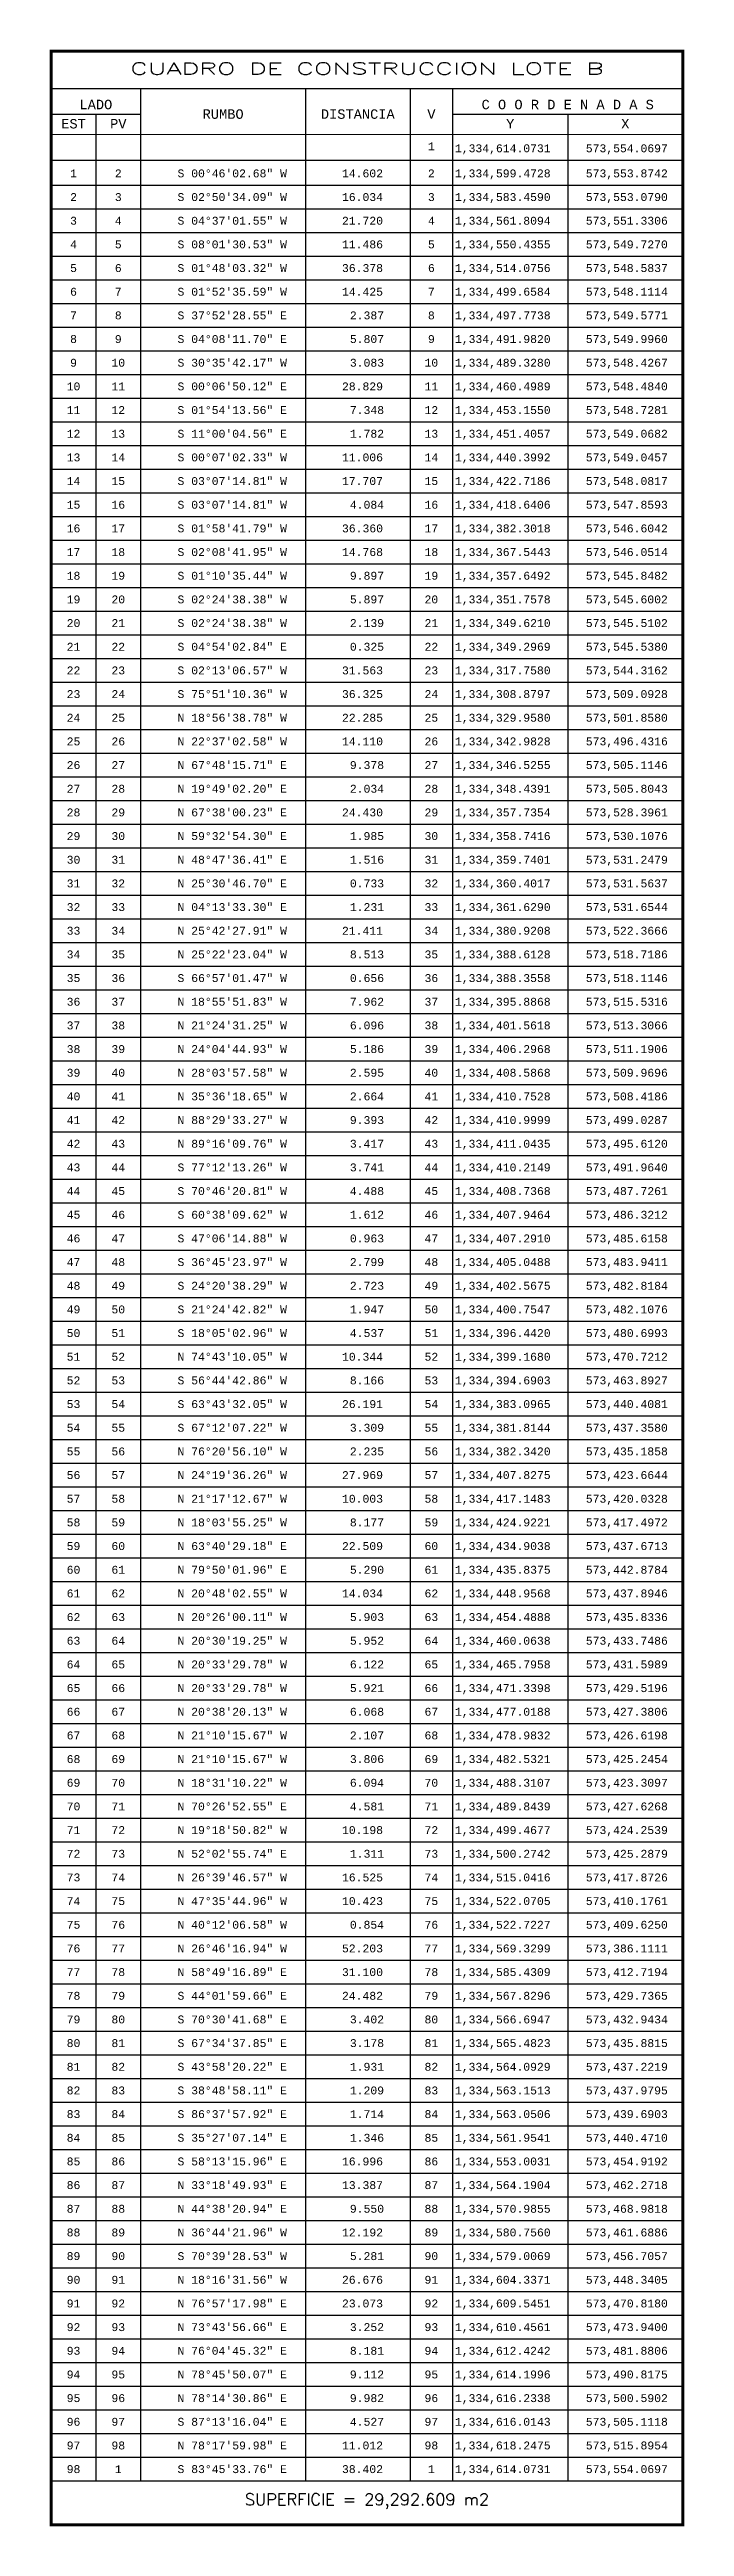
# Model space of a CAD drawing. Header units: millimetres. Extents: x -3245 to 2970, y 1153 to 3965.
# Drawn here: x 2306 to 2507, y 2216 to 3001 of the extents above; entities that cross this region are included whole.
import ezdxf
from ezdxf.enums import TextEntityAlignment as Align

# ---------------------------------------------------------------- set-up
doc = ezdxf.new("R2010")
doc.units = ezdxf.units.MM
for name, color, linetype in [('CVL_CUADCON', 1, 'Continuous'), ('CVL_CUADCON_LIN', 8, 'Continuous'), ('CVL_CUADCON_TIT', 1, 'Continuous'), ('CVL_CUADCON_TX', 2, 'Continuous')]:
    doc.layers.add(name, color=color, linetype=linetype)
doc.styles.add('HUECA1', font='HUECA1.shx')
doc.styles.add('MONOTXT4', font='MONOTXT4.shx')

msp = doc.modelspace()

# ---------------------------------------------------------------- texts
at = {"layer": 'CVL_CUADCON_TIT', "color": 1, "style": 'HUECA1', "width": 1.353592}
msp.add_text('CUADRO DE CONSTRUCCION LOTE B', height=3.75, dxfattribs=at).set_placement((2331.587, 2992.9533), (2481.5195, 2992.9533), align=Align.FIT)
at = {"layer": 'CVL_CUADCON_TIT', "color": 1, "style": 'MONOTXT4'}
for s, p in [('LADO', (2320.737, 2981.9583)), ('C O O R D E N A D A S', (2470.087, 2981.9583)), ('EST', (2313.662, 2975.8683)), ('PV', (2327.837, 2975.8683)), ('Y', (2451.887, 2975.8683)), ('X', (2488.312, 2975.8683))]:
    msp.add_text(s, height=3, dxfattribs=at).set_placement(p, align=Align.CENTER)
at = {"layer": 'CVL_CUADCON_TIT', "color": 1}
for s, height, style, p in [('RUMBO', 3, 'MONOTXT4', (2361.012, 2980.4283)), ('DISTANCIA', 3, 'MONOTXT4', (2403.637, 2980.4283)), ('V', 3, 'MONOTXT4', (2426.937, 2980.4283)), ('SUPERFICIE = 29,292.609 m2', 3.75, 'HUECA1', (2406.5533, 2223.9608))]:
    msp.add_text(s, height=height, dxfattribs=dict(at, style=style)).set_placement(p, align=Align.MIDDLE)
at = {"layer": 'CVL_CUADCON_TX', "color": 2, "style": 'MONOTXT4'}
for s, p in [('1', (2426.927, 2968.9483)), ('1', (2313.662, 2960.3783)), ('2', (2327.8233, 2960.3783)), ('2', (2426.927, 2960.3783)), ('2', (2313.662, 2952.8783)), ('3', (2327.8233, 2952.8783)), ('3', (2426.927, 2952.8783)), ('3', (2313.662, 2945.3783)), ('4', (2327.8233, 2945.3783)), ('4', (2426.927, 2945.3783)), ('4', (2313.662, 2937.8783)), ('5', (2327.8233, 2937.8783)), ('5', (2426.927, 2937.8783)), ('5', (2313.662, 2930.3783)), ('6', (2327.8233, 2930.3783)), ('6', (2426.927, 2930.3783)), ('6', (2313.662, 2922.8783)), ('7', (2327.8233, 2922.8783)), ('7', (2426.927, 2922.8783)), ('7', (2313.662, 2915.3783)), ('8', (2327.8233, 2915.3783)), ('8', (2426.927, 2915.3783)), ('8', (2313.662, 2907.8783)), ('9', (2327.8233, 2907.8783)), ('9', (2426.927, 2907.8783)), ('9', (2313.662, 2900.3783)), ('10', (2327.8233, 2900.3783)), ('10', (2426.927, 2900.3783)), ('10', (2313.662, 2892.8783)), ('11', (2327.8233, 2892.8783)), ('11', (2426.927, 2892.8783)), ('11', (2313.662, 2885.3783)), ('12', (2327.8233, 2885.3783)), ('12', (2426.927, 2885.3783)), ('12', (2313.662, 2877.8783)), ('13', (2313.662, 2870.3783)), ('13', (2327.8233, 2877.8783)), ('14', (2327.8233, 2870.3783)), ('13', (2426.927, 2877.8783)), ('14', (2426.927, 2870.3783)), ('14', (2313.662, 2862.8783)), ('15', (2327.8233, 2862.8783)), ('15', (2426.927, 2862.8783)), ('15', (2313.662, 2855.3783)), ('16', (2327.8233, 2855.3783)), ('16', (2426.927, 2855.3783)), ('16', (2313.662, 2847.8783)), ('17', (2327.8233, 2847.8783)), ('17', (2426.927, 2847.8783)), ('17', (2313.662, 2840.3783)), ('18', (2327.8233, 2840.3783)), ('18', (2426.927, 2840.3783)), ('18', (2313.662, 2832.8783)), ('19', (2327.8233, 2832.8783)), ('19', (2426.927, 2832.8783)), ('19', (2313.662, 2825.3783)), ('20', (2327.8233, 2825.3783)), ('20', (2426.927, 2825.3783)), ('20', (2313.662, 2817.8783)), ('21', (2327.8233, 2817.8783)), ('21', (2426.927, 2817.8783)), ('21', (2313.662, 2810.3783)), ('22', (2327.8233, 2810.3783)), ('22', (2426.927, 2810.3783)), ('22', (2313.662, 2802.8783)), ('23', (2327.8233, 2802.8783)), ('23', (2426.927, 2802.8783)), ('23', (2313.662, 2795.3783)), ('24', (2327.8233, 2795.3783)), ('24', (2426.927, 2795.3783)), ('24', (2313.662, 2787.8783)), ('25', (2327.8233, 2787.8783)), ('25', (2426.927, 2787.8783)), ('25', (2313.662, 2780.3783)), ('26', (2327.8233, 2780.3783)), ('26', (2426.927, 2780.3783)), ('26', (2313.662, 2772.8783)), ('27', (2327.8233, 2772.8783)), ('27', (2426.927, 2772.8783)), ('27', (2313.662, 2765.3783)), ('28', (2327.8233, 2765.3783)), ('28', (2426.927, 2765.3783)), ('28', (2313.662, 2757.8783)), ('29', (2327.8233, 2757.8783)), ('29', (2426.927, 2757.8783)), ('29', (2313.662, 2750.3783)), ('30', (2327.8233, 2750.3783)), ('30', (2426.927, 2750.3783)), ('30', (2313.662, 2742.8783)), ('31', (2327.8233, 2742.8783)), ('31', (2426.927, 2742.8783)), ('31', (2313.662, 2735.3783)), ('32', (2327.8233, 2735.3783)), ('32', (2426.927, 2735.3783)), ('32', (2313.662, 2727.8783)), ('33', (2327.8233, 2727.8783)), ('33', (2426.927, 2727.8783)), ('33', (2313.662, 2720.3783)), ('34', (2327.8233, 2720.3783)), ('34', (2426.927, 2720.3783)), ('34', (2313.662, 2712.8783)), ('35', (2327.8233, 2712.8783)), ('35', (2426.927, 2712.8783)), ('35', (2313.662, 2705.3783)), ('36', (2313.662, 2697.8783)), ('36', (2327.8233, 2705.3783)), ('37', (2327.8233, 2697.8783)), ('36', (2426.927, 2705.3783)), ('37', (2426.927, 2697.8783)), ('37', (2313.662, 2690.3783)), ('38', (2327.8233, 2690.3783)), ('38', (2426.927, 2690.3783)), ('38', (2313.662, 2682.8783)), ('39', (2327.8233, 2682.8783)), ('39', (2426.927, 2682.8783)), ('39', (2313.662, 2675.3783)), ('40', (2327.8233, 2675.3783)), ('40', (2426.927, 2675.3783)), ('40', (2313.662, 2667.8783)), ('41', (2327.8233, 2667.8783)), ('41', (2426.927, 2667.8783)), ('41', (2313.662, 2660.3783)), ('42', (2327.8233, 2660.3783)), ('42', (2426.927, 2660.3783)), ('42', (2313.662, 2652.8783)), ('43', (2327.8233, 2652.8783)), ('43', (2426.927, 2652.8783)), ('43', (2313.662, 2645.3783)), ('44', (2327.8233, 2645.3783)), ('44', (2426.927, 2645.3783)), ('44', (2313.662, 2637.8783)), ('45', (2327.8233, 2637.8783)), ('45', (2426.927, 2637.8783)), ('45', (2313.662, 2630.3783)), ('46', (2327.8233, 2630.3783)), ('46', (2426.927, 2630.3783)), ('46', (2313.662, 2622.8783)), ('47', (2327.8233, 2622.8783)), ('47', (2426.927, 2622.8783)), ('47', (2313.662, 2615.3783)), ('48', (2327.8233, 2615.3783)), ('48', (2426.927, 2615.3783)), ('48', (2313.662, 2607.8783)), ('49', (2327.8233, 2607.8783)), ('49', (2426.927, 2607.8783)), ('49', (2313.662, 2600.3783)), ('50', (2327.8233, 2600.3783)), ('50', (2426.927, 2600.3783)), ('50', (2313.662, 2592.8783)), ('51', (2327.8233, 2592.8783)), ('51', (2426.927, 2592.8783)), ('51', (2313.662, 2585.3783)), ('52', (2327.8233, 2585.3783)), ('52', (2426.927, 2585.3783)), ('52', (2313.662, 2577.8783)), ('53', (2327.8233, 2577.8783)), ('53', (2426.927, 2577.8783)), ('53', (2313.662, 2570.3783)), ('54', (2327.8233, 2570.3783)), ('54', (2426.927, 2570.3783)), ('54', (2313.662, 2562.8783)), ('55', (2327.8233, 2562.8783)), ('55', (2426.927, 2562.8783)), ('55', (2313.662, 2555.3783)), ('56', (2327.8233, 2555.3783)), ('56', (2426.927, 2555.3783)), ('56', (2313.662, 2547.8783)), ('57', (2327.8233, 2547.8783)), ('57', (2426.927, 2547.8783)), ('57', (2313.662, 2540.3783)), ('58', (2313.662, 2532.8783)), ('58', (2327.8233, 2540.3783)), ('59', (2327.8233, 2532.8783)), ('58', (2426.927, 2540.3783)), ('59', (2426.927, 2532.8783)), ('59', (2313.662, 2525.3783)), ('60', (2327.8233, 2525.3783)), ('60', (2426.927, 2525.3783)), ('60', (2313.662, 2517.8783)), ('61', (2327.8233, 2517.8783)), ('61', (2426.927, 2517.8783)), ('61', (2313.662, 2510.3783)), ('62', (2327.8233, 2510.3783)), ('62', (2426.927, 2510.3783)), ('62', (2313.662, 2502.8783)), ('63', (2327.8233, 2502.8783)), ('63', (2426.927, 2502.8783)), ('63', (2313.662, 2495.3783)), ('64', (2327.8233, 2495.3783)), ('64', (2426.927, 2495.3783)), ('64', (2313.662, 2487.8783)), ('65', (2327.8233, 2487.8783)), ('65', (2426.927, 2487.8783)), ('65', (2313.662, 2480.3783)), ('66', (2327.8233, 2480.3783)), ('66', (2426.927, 2480.3783)), ('66', (2313.662, 2472.8783)), ('67', (2327.8233, 2472.8783)), ('67', (2426.927, 2472.8783)), ('67', (2313.662, 2465.3783)), ('68', (2327.8233, 2465.3783)), ('68', (2426.927, 2465.3783)), ('68', (2313.662, 2457.8783)), ('69', (2327.8233, 2457.8783)), ('69', (2426.927, 2457.8783)), ('69', (2313.662, 2450.3783)), ('70', (2327.8233, 2450.3783)), ('70', (2426.927, 2450.3783)), ('70', (2313.662, 2442.8783)), ('71', (2327.8233, 2442.8783)), ('71', (2426.927, 2442.8783)), ('71', (2313.662, 2435.3783)), ('72', (2327.8233, 2435.3783)), ('72', (2426.927, 2435.3783)), ('72', (2313.662, 2427.8783)), ('73', (2327.8233, 2427.8783)), ('73', (2426.927, 2427.8783)), ('73', (2313.662, 2420.3783)), ('74', (2327.8233, 2420.3783)), ('74', (2426.927, 2420.3783)), ('74', (2313.662, 2412.8783)), ('75', (2327.8233, 2412.8783)), ('75', (2426.927, 2412.8783)), ('75', (2313.662, 2405.3783)), ('76', (2327.8233, 2405.3783)), ('76', (2426.927, 2405.3783)), ('76', (2313.662, 2397.8783)), ('77', (2327.8233, 2397.8783)), ('77', (2426.927, 2397.8783)), ('77', (2313.662, 2390.3783)), ('78', (2327.8233, 2390.3783)), ('78', (2426.927, 2390.3783)), ('78', (2313.662, 2382.8783)), ('79', (2327.8233, 2382.8783)), ('79', (2426.927, 2382.8783)), ('79', (2313.662, 2375.3783)), ('80', (2327.8233, 2375.3783)), ('80', (2426.927, 2375.3783)), ('80', (2313.662, 2367.8783)), ('81', (2313.662, 2360.3783)), ('81', (2327.8233, 2367.8783)), ('82', (2327.8233, 2360.3783)), ('81', (2426.927, 2367.8783)), ('82', (2426.927, 2360.3783)), ('82', (2313.662, 2352.8783)), ('83', (2327.8233, 2352.8783)), ('83', (2426.927, 2352.8783)), ('83', (2313.662, 2345.3783)), ('84', (2327.8233, 2345.3783)), ('84', (2426.927, 2345.3783)), ('84', (2313.662, 2337.8783)), ('85', (2327.8233, 2337.8783)), ('85', (2426.927, 2337.8783)), ('85', (2313.662, 2330.3783)), ('86', (2327.8233, 2330.3783)), ('86', (2426.927, 2330.3783)), ('86', (2313.662, 2322.8783)), ('87', (2327.8233, 2322.8783)), ('87', (2426.927, 2322.8783)), ('87', (2313.662, 2315.3783)), ('88', (2327.8233, 2315.3783)), ('88', (2426.927, 2315.3783)), ('88', (2313.662, 2307.8783)), ('89', (2327.8233, 2307.8783)), ('89', (2426.927, 2307.8783)), ('89', (2313.662, 2300.3783)), ('90', (2327.8233, 2300.3783)), ('90', (2426.927, 2300.3783)), ('90', (2313.662, 2292.8783)), ('91', (2327.8233, 2292.8783)), ('91', (2426.927, 2292.8783)), ('91', (2313.662, 2285.3783)), ('92', (2327.8233, 2285.3783)), ('92', (2426.927, 2285.3783)), ('92', (2313.662, 2277.8783)), ('93', (2327.8233, 2277.8783)), ('93', (2426.927, 2277.8783)), ('93', (2313.662, 2270.3783)), ('94', (2327.8233, 2270.3783)), ('94', (2426.927, 2270.3783)), ('94', (2313.662, 2262.8783)), ('95', (2327.8233, 2262.8783)), ('95', (2426.927, 2262.8783)), ('95', (2313.662, 2255.3783)), ('96', (2327.8233, 2255.3783)), ('96', (2426.927, 2255.3783)), ('96', (2313.662, 2247.8783)), ('97', (2327.8233, 2247.8783)), ('97', (2426.927, 2247.8783)), ('97', (2313.662, 2240.3783)), ('98', (2327.8233, 2240.3783)), ('98', (2426.927, 2240.3783)), ('98', (2313.662, 2232.8783)), ('1', (2327.8233, 2232.8783)), ('1', (2426.927, 2232.8783))]:
    msp.add_text(s, height=2.5, dxfattribs=at).set_placement(p, align=Align.CENTER)
for s, p in [('1,334,614.0731', (2434.387, 2968.3233)), ('573,554.0697', (2475.812, 2968.3233)), ('S 00%%d46\'02.68" W', (2346.587, 2960.3783)), ('14.602', (2398.637, 2960.3783)), ('1,334,599.4728', (2434.387, 2960.3783)), ('573,553.8742', (2475.812, 2960.3783)), ('S 02%%d50\'34.09" W', (2346.587, 2952.8783)), ('16.034', (2398.637, 2952.8783)), ('1,334,583.4590', (2434.387, 2952.8783)), ('573,553.0790', (2475.812, 2952.8783)), ('S 04%%d37\'01.55" W', (2346.587, 2945.3783)), ('21.720', (2398.637, 2945.3783)), ('1,334,561.8094', (2434.387, 2945.3783)), ('573,551.3306', (2475.812, 2945.3783)), ('S 08%%d01\'30.53" W', (2346.587, 2937.8783)), ('11.486', (2398.637, 2937.8783)), ('1,334,550.4355', (2434.387, 2937.8783)), ('573,549.7270', (2475.812, 2937.8783)), ('S 01%%d48\'03.32" W', (2346.587, 2930.3783)), ('36.378', (2398.637, 2930.3783)), ('1,334,514.0756', (2434.387, 2930.3783)), ('573,548.5837', (2475.812, 2930.3783)), ('S 01%%d52\'35.59" W', (2346.587, 2922.8783)), ('14.425', (2398.637, 2922.8783)), ('1,334,499.6584', (2434.387, 2922.8783)), ('573,548.1114', (2475.812, 2922.8783)), ('S 37%%d52\'28.55" E', (2346.587, 2915.3783)), ('2.387', (2401.137, 2915.3783)), ('1,334,497.7738', (2434.387, 2915.3783)), ('573,549.5771', (2475.812, 2915.3783)), ('S 04%%d08\'11.70" E', (2346.587, 2907.8783)), ('5.807', (2401.137, 2907.8783)), ('1,334,491.9820', (2434.387, 2907.8783)), ('573,549.9960', (2475.812, 2907.8783)), ('S 30%%d35\'42.17" W', (2346.587, 2900.3783)), ('3.083', (2401.137, 2900.3783)), ('1,334,489.3280', (2434.387, 2900.3783)), ('573,548.4267', (2475.812, 2900.3783)), ('S 00%%d06\'50.12" E', (2346.587, 2892.8783)), ('28.829', (2398.637, 2892.8783)), ('1,334,460.4989', (2434.387, 2892.8783)), ('573,548.4840', (2475.812, 2892.8783)), ('S 01%%d54\'13.56" E', (2346.587, 2885.3783)), ('7.348', (2401.137, 2885.3783)), ('1,334,453.1550', (2434.387, 2885.3783)), ('573,548.7281', (2475.812, 2885.3783)), ('S 11%%d00\'04.56" E', (2346.587, 2877.8783)), ('S 00%%d07\'02.33" W', (2346.587, 2870.3783)), ('11.006', (2398.637, 2870.3783)), ('1.782', (2401.137, 2877.8783)), ('1,334,451.4057', (2434.387, 2877.8783)), ('1,334,440.3992', (2434.387, 2870.3783)), ('573,549.0682', (2475.812, 2877.8783)), ('573,549.0457', (2475.812, 2870.3783)), ('S 03%%d07\'14.81" W', (2346.587, 2862.8783)), ('17.707', (2398.637, 2862.8783)), ('1,334,422.7186', (2434.387, 2862.8783)), ('573,548.0817', (2475.812, 2862.8783)), ('S 03%%d07\'14.81" W', (2346.587, 2855.3783)), ('4.084', (2401.137, 2855.3783)), ('1,334,418.6406', (2434.387, 2855.3783)), ('573,547.8593', (2475.812, 2855.3783)), ('S 01%%d58\'41.79" W', (2346.587, 2847.8783)), ('36.360', (2398.637, 2847.8783)), ('1,334,382.3018', (2434.387, 2847.8783)), ('573,546.6042', (2475.812, 2847.8783)), ('S 02%%d08\'41.95" W', (2346.587, 2840.3783)), ('14.768', (2398.637, 2840.3783)), ('1,334,367.5443', (2434.387, 2840.3783)), ('573,546.0514', (2475.812, 2840.3783)), ('S 01%%d10\'35.44" W', (2346.587, 2832.8783)), ('9.897', (2401.137, 2832.8783)), ('1,334,357.6492', (2434.387, 2832.8783)), ('573,545.8482', (2475.812, 2832.8783)), ('S 02%%d24\'38.38" W', (2346.587, 2825.3783)), ('5.897', (2401.137, 2825.3783)), ('1,334,351.7578', (2434.387, 2825.3783)), ('573,545.6002', (2475.812, 2825.3783)), ('S 02%%d24\'38.38" W', (2346.587, 2817.8783)), ('2.139', (2401.137, 2817.8783)), ('1,334,349.6210', (2434.387, 2817.8783)), ('573,545.5102', (2475.812, 2817.8783)), ('S 04%%d54\'02.84" E', (2346.587, 2810.3783)), ('0.325', (2401.137, 2810.3783)), ('1,334,349.2969', (2434.387, 2810.3783)), ('573,545.5380', (2475.812, 2810.3783)), ('S 02%%d13\'06.57" W', (2346.587, 2802.8783)), ('31.563', (2398.637, 2802.8783)), ('1,334,317.7580', (2434.387, 2802.8783)), ('573,544.3162', (2475.812, 2802.8783)), ('S 75%%d51\'10.36" W', (2346.587, 2795.3783)), ('36.325', (2398.637, 2795.3783)), ('1,334,308.8797', (2434.387, 2795.3783)), ('573,509.0928', (2475.812, 2795.3783)), ('N 18%%d56\'38.78" W', (2346.587, 2787.8783)), ('22.285', (2398.637, 2787.8783)), ('1,334,329.9580', (2434.387, 2787.8783)), ('573,501.8580', (2475.812, 2787.8783)), ('N 22%%d37\'02.58" W', (2346.587, 2780.3783)), ('14.110', (2398.637, 2780.3783)), ('1,334,342.9828', (2434.387, 2780.3783)), ('573,496.4316', (2475.812, 2780.3783)), ('N 67%%d48\'15.71" E', (2346.587, 2772.8783)), ('9.378', (2401.137, 2772.8783)), ('1,334,346.5255', (2434.387, 2772.8783)), ('573,505.1146', (2475.812, 2772.8783)), ('N 19%%d49\'02.20" E', (2346.587, 2765.3783)), ('2.034', (2401.137, 2765.3783)), ('1,334,348.4391', (2434.387, 2765.3783)), ('573,505.8043', (2475.812, 2765.3783)), ('N 67%%d38\'00.23" E', (2346.587, 2757.8783)), ('24.430', (2398.637, 2757.8783)), ('1,334,357.7354', (2434.387, 2757.8783)), ('573,528.3961', (2475.812, 2757.8783)), ('N 59%%d32\'54.30" E', (2346.587, 2750.3783)), ('1.985', (2401.137, 2750.3783)), ('1,334,358.7416', (2434.387, 2750.3783)), ('573,530.1076', (2475.812, 2750.3783)), ('N 48%%d47\'36.41" E', (2346.587, 2742.8783)), ('1.516', (2401.137, 2742.8783)), ('1,334,359.7401', (2434.387, 2742.8783)), ('573,531.2479', (2475.812, 2742.8783)), ('N 25%%d30\'46.70" E', (2346.587, 2735.3783)), ('0.733', (2401.137, 2735.3783)), ('1,334,360.4017', (2434.387, 2735.3783)), ('573,531.5637', (2475.812, 2735.3783)), ('N 04%%d13\'33.30" E', (2346.587, 2727.8783)), ('1.231', (2401.137, 2727.8783)), ('1,334,361.6290', (2434.387, 2727.8783)), ('573,531.6544', (2475.812, 2727.8783)), ('N 25%%d42\'27.91" W', (2346.587, 2720.3783)), ('21.411', (2398.637, 2720.3783)), ('1,334,380.9208', (2434.387, 2720.3783)), ('573,522.3666', (2475.812, 2720.3783)), ('S 66%%d57\'01.47" W', (2346.587, 2705.3783)), ('N 25%%d22\'23.04" W', (2346.587, 2712.8783)), ('8.513', (2401.137, 2712.8783)), ('1,334,388.6128', (2434.387, 2712.8783)), ('573,518.7186', (2475.812, 2712.8783)), ('N 18%%d55\'51.83" W', (2346.587, 2697.8783)), ('0.656', (2401.137, 2705.3783)), ('7.962', (2401.137, 2697.8783)), ('1,334,388.3558', (2434.387, 2705.3783)), ('1,334,395.8868', (2434.387, 2697.8783)), ('573,518.1146', (2475.812, 2705.3783)), ('573,515.5316', (2475.812, 2697.8783)), ('N 21%%d24\'31.25" W', (2346.587, 2690.3783)), ('6.096', (2401.137, 2690.3783)), ('1,334,401.5618', (2434.387, 2690.3783)), ('573,513.3066', (2475.812, 2690.3783)), ('N 24%%d04\'44.93" W', (2346.587, 2682.8783)), ('5.186', (2401.137, 2682.8783)), ('1,334,406.2968', (2434.387, 2682.8783)), ('573,511.1906', (2475.812, 2682.8783)), ('N 28%%d03\'57.58" W', (2346.587, 2675.3783)), ('2.595', (2401.137, 2675.3783)), ('1,334,408.5868', (2434.387, 2675.3783)), ('573,509.9696', (2475.812, 2675.3783)), ('N 35%%d36\'18.65" W', (2346.587, 2667.8783)), ('2.664', (2401.137, 2667.8783)), ('1,334,410.7528', (2434.387, 2667.8783)), ('573,508.4186', (2475.812, 2667.8783)), ('N 88%%d29\'33.27" W', (2346.587, 2660.3783)), ('9.393', (2401.137, 2660.3783)), ('1,334,410.9999', (2434.387, 2660.3783)), ('573,499.0287', (2475.812, 2660.3783)), ('N 89%%d16\'09.76" W', (2346.587, 2652.8783)), ('3.417', (2401.137, 2652.8783)), ('1,334,411.0435', (2434.387, 2652.8783)), ('573,495.6120', (2475.812, 2652.8783)), ('S 77%%d12\'13.26" W', (2346.587, 2645.3783)), ('3.741', (2401.137, 2645.3783)), ('1,334,410.2149', (2434.387, 2645.3783)), ('573,491.9640', (2475.812, 2645.3783)), ('S 70%%d46\'20.81" W', (2346.587, 2637.8783)), ('4.488', (2401.137, 2637.8783)), ('1,334,408.7368', (2434.387, 2637.8783)), ('573,487.7261', (2475.812, 2637.8783)), ('S 60%%d38\'09.62" W', (2346.587, 2630.3783)), ('1.612', (2401.137, 2630.3783)), ('1,334,407.9464', (2434.387, 2630.3783)), ('573,486.3212', (2475.812, 2630.3783)), ('S 47%%d06\'14.88" W', (2346.587, 2622.8783)), ('0.963', (2401.137, 2622.8783)), ('1,334,407.2910', (2434.387, 2622.8783)), ('573,485.6158', (2475.812, 2622.8783)), ('S 36%%d45\'23.97" W', (2346.587, 2615.3783)), ('2.799', (2401.137, 2615.3783)), ('1,334,405.0488', (2434.387, 2615.3783)), ('573,483.9411', (2475.812, 2615.3783)), ('S 24%%d20\'38.29" W', (2346.587, 2607.8783)), ('2.723', (2401.137, 2607.8783)), ('1,334,402.5675', (2434.387, 2607.8783)), ('573,482.8184', (2475.812, 2607.8783)), ('S 21%%d24\'42.82" W', (2346.587, 2600.3783)), ('1.947', (2401.137, 2600.3783)), ('1,334,400.7547', (2434.387, 2600.3783)), ('573,482.1076', (2475.812, 2600.3783)), ('S 18%%d05\'02.96" W', (2346.587, 2592.8783)), ('4.537', (2401.137, 2592.8783)), ('1,334,396.4420', (2434.387, 2592.8783)), ('573,480.6993', (2475.812, 2592.8783)), ('N 74%%d43\'10.05" W', (2346.587, 2585.3783)), ('10.344', (2398.637, 2585.3783)), ('1,334,399.1680', (2434.387, 2585.3783)), ('573,470.7212', (2475.812, 2585.3783)), ('S 56%%d44\'42.86" W', (2346.587, 2577.8783)), ('8.166', (2401.137, 2577.8783)), ('1,334,394.6903', (2434.387, 2577.8783)), ('573,463.8927', (2475.812, 2577.8783)), ('S 63%%d43\'32.05" W', (2346.587, 2570.3783)), ('26.191', (2398.637, 2570.3783)), ('1,334,383.0965', (2434.387, 2570.3783)), ('573,440.4081', (2475.812, 2570.3783)), ('S 67%%d12\'07.22" W', (2346.587, 2562.8783)), ('3.309', (2401.137, 2562.8783)), ('1,334,381.8144', (2434.387, 2562.8783)), ('573,437.3580', (2475.812, 2562.8783)), ('N 76%%d20\'56.10" W', (2346.587, 2555.3783)), ('2.235', (2401.137, 2555.3783)), ('1,334,382.3420', (2434.387, 2555.3783)), ('573,435.1858', (2475.812, 2555.3783)), ('N 24%%d19\'36.26" W', (2346.587, 2547.8783)), ('27.969', (2398.637, 2547.8783)), ('1,334,407.8275', (2434.387, 2547.8783)), ('573,423.6644', (2475.812, 2547.8783)), ('N 21%%d17\'12.67" W', (2346.587, 2540.3783)), ('N 18%%d03\'55.25" W', (2346.587, 2532.8783)), ('10.003', (2398.637, 2540.3783)), ('8.177', (2401.137, 2532.8783)), ('1,334,417.1483', (2434.387, 2540.3783)), ('1,334,424.9221', (2434.387, 2532.8783)), ('573,420.0328', (2475.812, 2540.3783)), ('573,417.4972', (2475.812, 2532.8783)), ('N 63%%d40\'29.18" E', (2346.587, 2525.3783)), ('22.509', (2398.637, 2525.3783)), ('1,334,434.9038', (2434.387, 2525.3783)), ('573,437.6713', (2475.812, 2525.3783)), ('N 79%%d50\'01.96" E', (2346.587, 2517.8783)), ('5.290', (2401.137, 2517.8783)), ('1,334,435.8375', (2434.387, 2517.8783)), ('573,442.8784', (2475.812, 2517.8783)), ('N 20%%d48\'02.55" W', (2346.587, 2510.3783)), ('14.034', (2398.637, 2510.3783)), ('1,334,448.9568', (2434.387, 2510.3783)), ('573,437.8946', (2475.812, 2510.3783)), ('N 20%%d26\'00.11" W', (2346.587, 2502.8783)), ('5.903', (2401.137, 2502.8783)), ('1,334,454.4888', (2434.387, 2502.8783)), ('573,435.8336', (2475.812, 2502.8783)), ('N 20%%d30\'19.25" W', (2346.587, 2495.3783)), ('5.952', (2401.137, 2495.3783)), ('1,334,460.0638', (2434.387, 2495.3783)), ('573,433.7486', (2475.812, 2495.3783)), ('N 20%%d33\'29.78" W', (2346.587, 2487.8783)), ('6.122', (2401.137, 2487.8783)), ('1,334,465.7958', (2434.387, 2487.8783)), ('573,431.5989', (2475.812, 2487.8783)), ('N 20%%d33\'29.78" W', (2346.587, 2480.3783)), ('5.921', (2401.137, 2480.3783)), ('1,334,471.3398', (2434.387, 2480.3783)), ('573,429.5196', (2475.812, 2480.3783)), ('N 20%%d38\'20.13" W', (2346.587, 2472.8783)), ('6.068', (2401.137, 2472.8783)), ('1,334,477.0188', (2434.387, 2472.8783)), ('573,427.3806', (2475.812, 2472.8783)), ('N 21%%d10\'15.67" W', (2346.587, 2465.3783)), ('2.107', (2401.137, 2465.3783)), ('1,334,478.9832', (2434.387, 2465.3783)), ('573,426.6198', (2475.812, 2465.3783)), ('N 21%%d10\'15.67" W', (2346.587, 2457.8783)), ('3.806', (2401.137, 2457.8783)), ('1,334,482.5321', (2434.387, 2457.8783)), ('573,425.2454', (2475.812, 2457.8783)), ('N 18%%d31\'10.22" W', (2346.587, 2450.3783)), ('6.094', (2401.137, 2450.3783)), ('1,334,488.3107', (2434.387, 2450.3783)), ('573,423.3097', (2475.812, 2450.3783)), ('N 70%%d26\'52.55" E', (2346.587, 2442.8783)), ('4.581', (2401.137, 2442.8783)), ('1,334,489.8439', (2434.387, 2442.8783)), ('573,427.6268', (2475.812, 2442.8783)), ('N 19%%d18\'50.82" W', (2346.587, 2435.3783)), ('10.198', (2398.637, 2435.3783)), ('1,334,499.4677', (2434.387, 2435.3783)), ('573,424.2539', (2475.812, 2435.3783)), ('N 52%%d02\'55.74" E', (2346.587, 2427.8783)), ('1.311', (2401.137, 2427.8783)), ('1,334,500.2742', (2434.387, 2427.8783)), ('573,425.2879', (2475.812, 2427.8783)), ('N 26%%d39\'46.57" W', (2346.587, 2420.3783)), ('16.525', (2398.637, 2420.3783)), ('1,334,515.0416', (2434.387, 2420.3783)), ('573,417.8726', (2475.812, 2420.3783)), ('N 47%%d35\'44.96" W', (2346.587, 2412.8783)), ('10.423', (2398.637, 2412.8783)), ('1,334,522.0705', (2434.387, 2412.8783)), ('573,410.1761', (2475.812, 2412.8783)), ('N 40%%d12\'06.58" W', (2346.587, 2405.3783)), ('0.854', (2401.137, 2405.3783)), ('1,334,522.7227', (2434.387, 2405.3783)), ('573,409.6250', (2475.812, 2405.3783)), ('N 26%%d46\'16.94" W', (2346.587, 2397.8783)), ('52.203', (2398.637, 2397.8783)), ('1,334,569.3299', (2434.387, 2397.8783)), ('573,386.1111', (2475.812, 2397.8783)), ('N 58%%d49\'16.89" E', (2346.587, 2390.3783)), ('31.100', (2398.637, 2390.3783)), ('1,334,585.4309', (2434.387, 2390.3783)), ('573,412.7194', (2475.812, 2390.3783)), ('S 44%%d01\'59.66" E', (2346.587, 2382.8783)), ('24.482', (2398.637, 2382.8783)), ('1,334,567.8296', (2434.387, 2382.8783)), ('573,429.7365', (2475.812, 2382.8783)), ('S 70%%d30\'41.68" E', (2346.587, 2375.3783)), ('S 67%%d34\'37.85" E', (2346.587, 2367.8783)), ('3.402', (2401.137, 2375.3783)), ('1,334,566.6947', (2434.387, 2375.3783)), ('573,432.9434', (2475.812, 2375.3783)), ('S 43%%d58\'20.22" E', (2346.587, 2360.3783)), ('3.178', (2401.137, 2367.8783)), ('1.931', (2401.137, 2360.3783)), ('1,334,565.4823', (2434.387, 2367.8783)), ('1,334,564.0929', (2434.387, 2360.3783)), ('573,435.8815', (2475.812, 2367.8783)), ('573,437.2219', (2475.812, 2360.3783)), ('S 38%%d48\'58.11" E', (2346.587, 2352.8783)), ('1.209', (2401.137, 2352.8783)), ('1,334,563.1513', (2434.387, 2352.8783)), ('573,437.9795', (2475.812, 2352.8783)), ('S 86%%d37\'57.92" E', (2346.587, 2345.3783)), ('1.714', (2401.137, 2345.3783)), ('1,334,563.0506', (2434.387, 2345.3783)), ('573,439.6903', (2475.812, 2345.3783)), ('S 35%%d27\'07.14" E', (2346.587, 2337.8783)), ('1.346', (2401.137, 2337.8783)), ('1,334,561.9541', (2434.387, 2337.8783)), ('573,440.4710', (2475.812, 2337.8783)), ('S 58%%d13\'15.96" E', (2346.587, 2330.3783)), ('16.996', (2398.637, 2330.3783)), ('1,334,553.0031', (2434.387, 2330.3783)), ('573,454.9192', (2475.812, 2330.3783)), ('N 33%%d18\'49.93" E', (2346.587, 2322.8783)), ('13.387', (2398.637, 2322.8783)), ('1,334,564.1904', (2434.387, 2322.8783)), ('573,462.2718', (2475.812, 2322.8783)), ('N 44%%d38\'20.94" E', (2346.587, 2315.3783)), ('9.550', (2401.137, 2315.3783)), ('1,334,570.9855', (2434.387, 2315.3783)), ('573,468.9818', (2475.812, 2315.3783)), ('N 36%%d44\'21.96" W', (2346.587, 2307.8783)), ('12.192', (2398.637, 2307.8783)), ('1,334,580.7560', (2434.387, 2307.8783)), ('573,461.6886', (2475.812, 2307.8783)), ('S 70%%d39\'28.53" W', (2346.587, 2300.3783)), ('5.281', (2401.137, 2300.3783)), ('1,334,579.0069', (2434.387, 2300.3783)), ('573,456.7057', (2475.812, 2300.3783)), ('N 18%%d16\'31.56" W', (2346.587, 2292.8783)), ('26.676', (2398.637, 2292.8783)), ('1,334,604.3371', (2434.387, 2292.8783)), ('573,448.3405', (2475.812, 2292.8783)), ('N 76%%d57\'17.98" E', (2346.587, 2285.3783)), ('23.073', (2398.637, 2285.3783)), ('1,334,609.5451', (2434.387, 2285.3783)), ('573,470.8180', (2475.812, 2285.3783)), ('N 73%%d43\'56.66" E', (2346.587, 2277.8783)), ('3.252', (2401.137, 2277.8783)), ('1,334,610.4561', (2434.387, 2277.8783)), ('573,473.9400', (2475.812, 2277.8783)), ('N 76%%d04\'45.32" E', (2346.587, 2270.3783)), ('8.181', (2401.137, 2270.3783)), ('1,334,612.4242', (2434.387, 2270.3783)), ('573,481.8806', (2475.812, 2270.3783)), ('N 78%%d45\'50.07" E', (2346.587, 2262.8783)), ('9.112', (2401.137, 2262.8783)), ('1,334,614.1996', (2434.387, 2262.8783)), ('573,490.8175', (2475.812, 2262.8783)), ('N 78%%d14\'30.86" E', (2346.587, 2255.3783)), ('9.982', (2401.137, 2255.3783)), ('1,334,616.2338', (2434.387, 2255.3783)), ('573,500.5902', (2475.812, 2255.3783)), ('S 87%%d13\'16.04" E', (2346.587, 2247.8783)), ('4.527', (2401.137, 2247.8783)), ('1,334,616.0143', (2434.387, 2247.8783)), ('573,505.1118', (2475.812, 2247.8783)), ('N 78%%d17\'59.98" E', (2346.587, 2240.3783)), ('11.012', (2398.637, 2240.3783)), ('1,334,618.2475', (2434.387, 2240.3783)), ('573,515.8954', (2475.812, 2240.3783)), ('S 83%%d45\'33.76" E', (2346.587, 2232.8783)), ('38.402', (2398.637, 2232.8783)), ('1,334,614.0731', (2434.387, 2232.8783)), ('573,554.0697', (2475.812, 2232.8783))]:
    msp.add_text(s, height=2.5, dxfattribs=at).set_placement(p)

# ---------------------------------------------------------------- linework, layer by layer
at = {"layer": 'CVL_CUADCON', "color": 1, "linetype": 'Continuous', "const_width": 1, "flags": 128}
msp.add_lwpolyline([(2306.587, 3000.3783), (2506.5195, 3000.3783), (2506.5195, 2216.4608), (2306.587, 2216.4608)], close=True, dxfattribs=at)
at = {"layer": 'CVL_CUADCON', "color": 1, "linetype": 'Continuous', "const_width": 0.375, "flags": 128}
for points in [[(2306.587, 2988.5058), (2506.5195, 2988.5058)], [(2306.587, 2973.9608), (2506.5195, 2973.9608)], [(2306.587, 2230.3783), (2506.5195, 2230.3783)]]:
    msp.add_lwpolyline(points, dxfattribs=at)
at = {"layer": 'CVL_CUADCON_LIN', "color": 8, "linetype": 'Continuous'}
for p, q in [((2334.9095, 2988.5058), (2334.9095, 2230.3783)), ((2387.087, 2988.5058), (2387.087, 2230.3783)), ((2420.1945, 2988.5058), (2420.1945, 2230.3783)), ((2433.6595, 2988.5058), (2433.6595, 2230.3783)), ((2306.587, 2980.4358), (2334.9095, 2980.4358)), ((2320.737, 2980.4358), (2320.737, 2230.3783)), ((2433.6595, 2980.4358), (2506.5195, 2980.4358)), ((2470.0895, 2980.4358), (2470.0895, 2230.3783)), ((2306.587, 2965.8233), (2506.5195, 2965.8233)), ((2306.587, 2957.8783), (2506.5195, 2957.8783)), ((2306.587, 2950.3783), (2506.5195, 2950.3783)), ((2306.587, 2942.8783), (2506.5195, 2942.8783)), ((2306.587, 2935.3783), (2506.5195, 2935.3783)), ((2306.587, 2927.8783), (2506.5195, 2927.8783)), ((2306.587, 2920.3783), (2506.5195, 2920.3783)), ((2306.587, 2912.8783), (2506.5195, 2912.8783)), ((2306.587, 2905.3783), (2506.5195, 2905.3783)), ((2306.587, 2897.8783), (2506.5195, 2897.8783)), ((2306.587, 2890.3783), (2506.5195, 2890.3783)), ((2306.587, 2882.8783), (2506.5195, 2882.8783)), ((2306.587, 2875.3783), (2506.5195, 2875.3783)), ((2306.587, 2867.8783), (2506.5195, 2867.8783)), ((2306.587, 2860.3783), (2506.5195, 2860.3783)), ((2306.587, 2852.8783), (2506.5195, 2852.8783)), ((2306.587, 2845.3783), (2506.5195, 2845.3783)), ((2306.587, 2837.8783), (2506.5195, 2837.8783)), ((2306.587, 2830.3783), (2506.5195, 2830.3783)), ((2306.587, 2822.8783), (2506.5195, 2822.8783)), ((2306.587, 2815.3783), (2506.5195, 2815.3783)), ((2306.587, 2807.8783), (2506.5195, 2807.8783)), ((2306.587, 2800.3783), (2506.5195, 2800.3783)), ((2306.587, 2792.8783), (2506.5195, 2792.8783)), ((2306.587, 2785.3783), (2506.5195, 2785.3783)), ((2306.587, 2777.8783), (2506.5195, 2777.8783)), ((2306.587, 2770.3783), (2506.5195, 2770.3783)), ((2306.587, 2762.8783), (2506.5195, 2762.8783)), ((2306.587, 2755.3783), (2506.5195, 2755.3783)), ((2306.587, 2747.8783), (2506.5195, 2747.8783)), ((2306.587, 2740.3783), (2506.5195, 2740.3783)), ((2306.587, 2732.8783), (2506.5195, 2732.8783)), ((2306.587, 2725.3783), (2506.5195, 2725.3783)), ((2306.587, 2717.8783), (2506.5195, 2717.8783)), ((2306.587, 2710.3783), (2506.5195, 2710.3783)), ((2306.587, 2702.8783), (2506.5195, 2702.8783)), ((2306.587, 2695.3783), (2506.5195, 2695.3783)), ((2306.587, 2687.8783), (2506.5195, 2687.8783)), ((2306.587, 2680.3783), (2506.5195, 2680.3783)), ((2306.587, 2672.8783), (2506.5195, 2672.8783)), ((2306.587, 2665.3783), (2506.5195, 2665.3783)), ((2306.587, 2657.8783), (2506.5195, 2657.8783)), ((2306.587, 2650.3783), (2506.5195, 2650.3783)), ((2306.587, 2642.8783), (2506.5195, 2642.8783)), ((2306.587, 2635.3783), (2506.5195, 2635.3783)), ((2306.587, 2627.8783), (2506.5195, 2627.8783)), ((2306.587, 2620.3783), (2506.5195, 2620.3783)), ((2306.587, 2612.8783), (2506.5195, 2612.8783)), ((2306.587, 2605.3783), (2506.5195, 2605.3783)), ((2306.587, 2597.8783), (2506.5195, 2597.8783)), ((2306.587, 2590.3783), (2506.5195, 2590.3783)), ((2306.587, 2582.8783), (2506.5195, 2582.8783)), ((2306.587, 2575.3783), (2506.5195, 2575.3783)), ((2306.587, 2567.8783), (2506.5195, 2567.8783)), ((2306.587, 2560.3783), (2506.5195, 2560.3783)), ((2306.587, 2552.8783), (2506.5195, 2552.8783)), ((2306.587, 2545.3783), (2506.5195, 2545.3783)), ((2306.587, 2537.8783), (2506.5195, 2537.8783)), ((2306.587, 2530.3783), (2506.5195, 2530.3783)), ((2306.587, 2522.8783), (2506.5195, 2522.8783)), ((2306.587, 2515.3783), (2506.5195, 2515.3783)), ((2306.587, 2507.8783), (2506.5195, 2507.8783)), ((2306.587, 2500.3783), (2506.5195, 2500.3783)), ((2306.587, 2492.8783), (2506.5195, 2492.8783)), ((2306.587, 2485.3783), (2506.5195, 2485.3783)), ((2306.587, 2477.8783), (2506.5195, 2477.8783)), ((2306.587, 2470.3783), (2506.5195, 2470.3783)), ((2306.587, 2462.8783), (2506.5195, 2462.8783)), ((2306.587, 2455.3783), (2506.5195, 2455.3783)), ((2306.587, 2447.8783), (2506.5195, 2447.8783)), ((2306.587, 2440.3783), (2506.5195, 2440.3783)), ((2306.587, 2432.8783), (2506.5195, 2432.8783)), ((2306.587, 2425.3783), (2506.5195, 2425.3783)), ((2306.587, 2417.8783), (2506.5195, 2417.8783)), ((2306.587, 2410.3783), (2506.5195, 2410.3783)), ((2306.587, 2402.8783), (2506.5195, 2402.8783)), ((2306.587, 2395.3783), (2506.5195, 2395.3783)), ((2306.587, 2387.8783), (2506.5195, 2387.8783)), ((2306.587, 2380.3783), (2506.5195, 2380.3783)), ((2306.587, 2372.8783), (2506.5195, 2372.8783)), ((2306.587, 2365.3783), (2506.5195, 2365.3783)), ((2306.587, 2357.8783), (2506.5195, 2357.8783)), ((2306.587, 2350.3783), (2506.5195, 2350.3783)), ((2306.587, 2342.8783), (2506.5195, 2342.8783)), ((2306.587, 2335.3783), (2506.5195, 2335.3783)), ((2306.587, 2327.8783), (2506.5195, 2327.8783)), ((2306.587, 2320.3783), (2506.5195, 2320.3783)), ((2306.587, 2312.8783), (2506.5195, 2312.8783)), ((2306.587, 2305.3783), (2506.5195, 2305.3783)), ((2306.587, 2297.8783), (2506.5195, 2297.8783)), ((2306.587, 2290.3783), (2506.5195, 2290.3783)), ((2306.587, 2282.8783), (2506.5195, 2282.8783)), ((2306.587, 2275.3783), (2506.5195, 2275.3783)), ((2306.587, 2267.8783), (2506.5195, 2267.8783)), ((2306.587, 2260.3783), (2506.5195, 2260.3783)), ((2306.587, 2252.8783), (2506.5195, 2252.8783)), ((2306.587, 2245.3783), (2506.5195, 2245.3783)), ((2306.587, 2237.8783), (2506.5195, 2237.8783)), ((2306.587, 2230.3783), (2506.5195, 2230.3783))]:
    msp.add_line(p, q, dxfattribs=at)

msp.set_redraw_order([(e.dxf.handle, doc.entitydb.next_handle()) for e in msp.query("TEXT MTEXT ATTDEF DIMENSION ARC_DIMENSION")])  # texts and dimensions are drawn at this point

doc.saveas('drawing.dxf')
